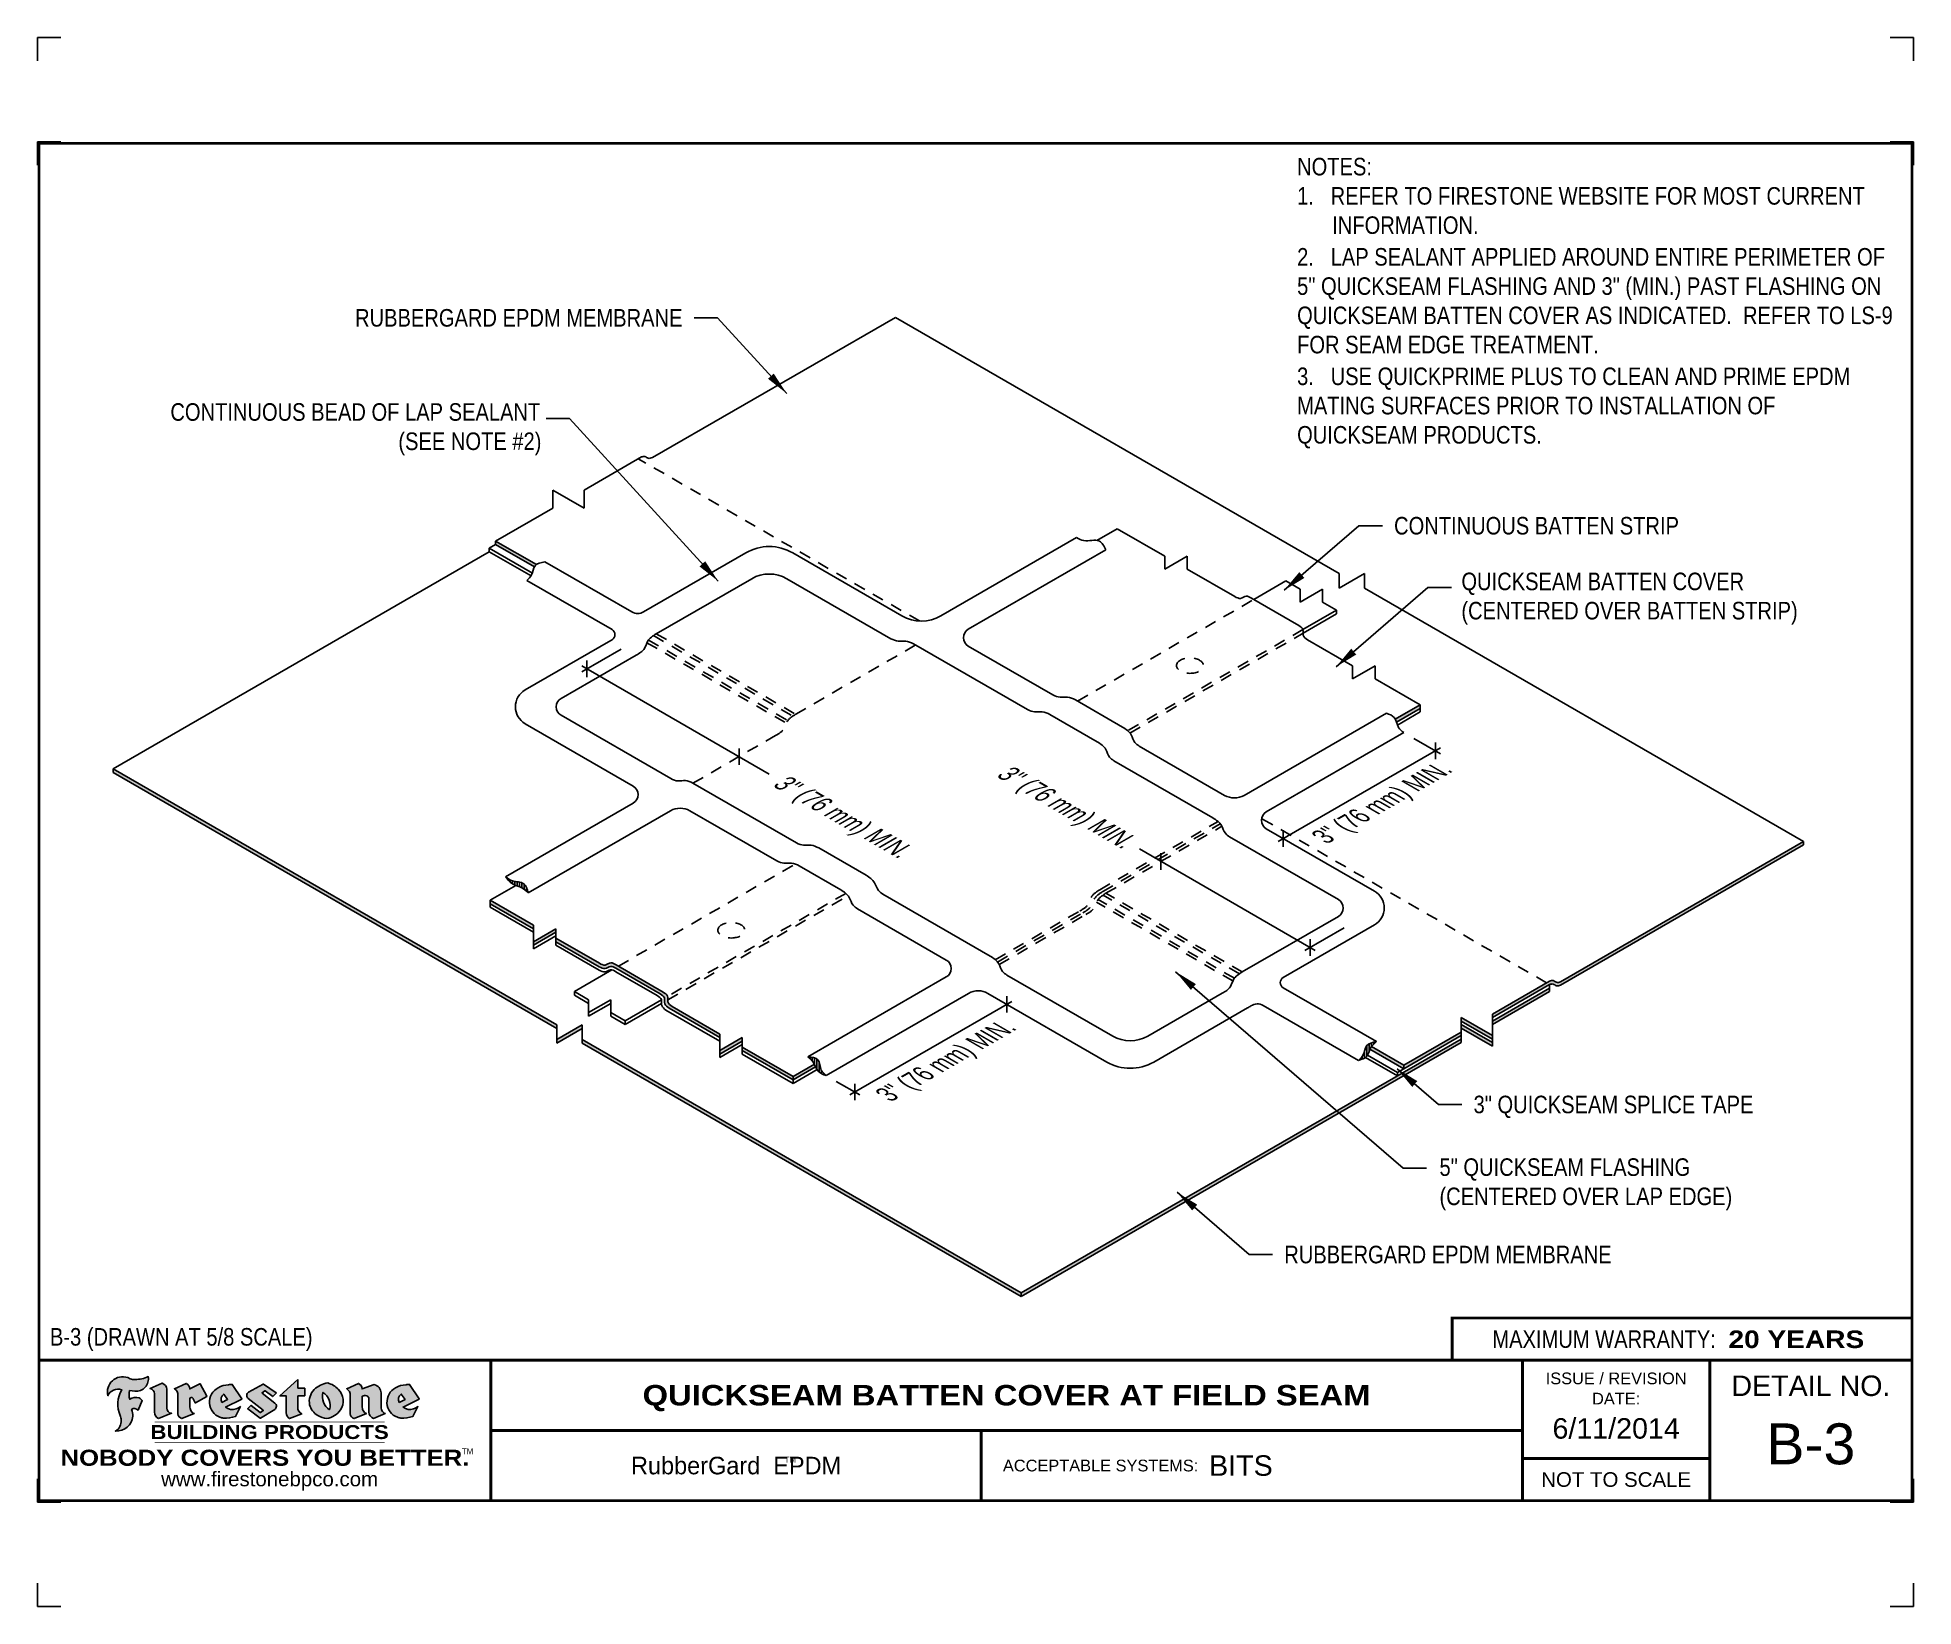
# Model space of a CAD drawing. Header units: inches. Extents: x 277.4 to 297.5, y -188.7 to -171.9.
import ezdxf
from ezdxf.enums import TextEntityAlignment as Align

# ---------------------------------------------------------------- set-up
doc = ezdxf.new("R2010")
doc.units = ezdxf.units.IN
doc.header["$MEASUREMENT"] = 0
doc.linetypes.add('HIDDEN2', pattern=[0.1875, 0.125, -0.0625])
doc.layers.get('0').update_dxf_attribs({"linetype": 'CONTINUOUS'})
doc.layers.get('DEFPOINTS').update_dxf_attribs({"linetype": 'CONTINUOUS'})
for name, color, linetype in [('FSBP-ACCESSORY-FIRESTONE', 7, 'CONTINUOUS'), ('FSBP-ANNO-NOTE', 7, 'CONTINUOUS'), ('FSBP-MEMBRANE', 7, 'CONTINUOUS'), ('FSBP-SEALANTS', 1, 'CONTINUOUS'), ('FSBP-TTLB', 7, 'CONTINUOUS'), ('FSBP-TTLB-BORDER', 7, 'CONTINUOUS'), ('FSBP-TTLB-TEXT', 7, 'CONTINUOUS')]:
    doc.layers.add(name, color=color, linetype=linetype)
doc.styles.add('FSBP_ARIAL', font='arial.ttf')
doc.styles.add('FSBP_ARIAL_BOLD', font='')
doc.styles.add('FSBP_ARIAL_NAR', font='ARIALN.TTF')
doc.styles.add('FSBP_BANKGOTHIC', font='bgothm.ttf')
doc.styles.get('FSBP_ARIAL_BOLD').set_extended_font_data('Arial Black')
doc.dimstyles.new('FSBP-LEADER', dxfattribs={"dimtxt": 0.1875, "dimasz": 0.25, "dimexe": 0.0625, "dimexo": 0.125, "dimgap": 0.125, "dimtad": 0, "dimtih": 1, "dimtoh": 1, "dimdec": 4, "dimzin": 0, "dimdsep": 46, "dimlunit": 4, "dimtxsty": 'FSBP_ARIAL_NAR', "dimcen": 0.09375, "dimclrd": 256, "dimclre": 256, "dimclrt": 256, "dimadec": 0, "dimazin": 0, "dimtfac": 1, "dimtdec": 4, "dimtofl": 0, "dimtmove": 0, "dimatfit": 3, "dimfxl": 1, "dimtolj": 1, "dimtzin": 0, "dimlwd": -1, "dimlwe": -1, "dimarcsym": 0})
pattern_1 = [(90, (134.5424210461586, 73.08466540321325), (-0.025, 3.469446951953614e-18), [])]

msp = doc.modelspace()

# ---------------------------------------------------------------- texts
at = {"layer": 'DEFPOINTS', "style": 'FSBP_ARIAL_NAR'}
msp.add_text('B-3 (DRAWN AT 5/8 SCALE)', height=0.1875, dxfattribs=at).set_placement((277.5798584845293, -185.8090378368974), align=Align.MIDDLE_LEFT)
at = {"layer": 'FSBP-ANNO-NOTE', "style": 'FSBP_ARIAL_NAR'}
msp.add_text('RUBBERGARD EPDM MEMBRANE', height=0.1875, dxfattribs=at).set_placement((284.3335464980342, -174.9229921736309), align=Align.MIDDLE_RIGHT)
for s, p in [('CONTINUOUS BATTEN STRIP', (291.9321098207274, -177.1438600068701)), ('3" QUICKSEAM SPLICE TAPE', (292.7809509414493, -183.3266304095034)), ('RUBBERGARD EPDM MEMBRANE', (290.7595522318238, -184.9297055604282))]:
    msp.add_text(s, height=0.1875, dxfattribs=at).set_placement(p, align=Align.MIDDLE_LEFT)
at = {"layer": 'FSBP-ANNO-NOTE', "style": 'FSBP_ARIAL_NAR', "oblique": 30}
msp.add_text('3" (76 mm) MIN.', height=0.1875, rotation=330.0000000000013, dxfattribs=at).set_placement((285.3342898336506, -179.8396045198051), align=Align.MIDDLE_LEFT)
msp.add_text('3" (76 mm) MIN.', height=0.1875, rotation=330.0000000000013, dxfattribs=at).set_placement((289.0797442768313, -180.520754904462), align=Align.MIDDLE_RIGHT)
at = {"layer": 'FSBP-ANNO-NOTE', "style": 'FSBP_ARIAL_NAR', "oblique": 329.9999999999999}
for p in [(291.8584710787131, -180.0952975689698), (287.201770143275, -182.8501046808778)]:
    msp.add_text('3" (76 mm) MIN.', height=0.1875, rotation=30.00000000000054, dxfattribs=at).set_placement(p, align=Align.MIDDLE)
at = {"layer": 'FSBP-ANNO-NOTE', "char_height": 0.1875, "attachment_point": 1, "style": 'FSBP_ARIAL_NAR'}
for s, width, gutter_width, heights, insert in [('NOTES:\\P\\pi-0.375,l0.375;1.   REFER TO FIRESTONE WEBSITE FOR MOST CURRENT INFORMATION.\\P\\pi0,l0;{\\H0.083333x;\\P\\pi-0.375,l0.375;}2.   LAP SEALANT APPLIED AROUND ENTIRE PERIMETER OF 5" QUICKSEAM FLASHING AND 3" (MIN.) PAST FLASHING ON QUICKSEAM BATTEN COVER AS INDICATED.  REFER TO LS-9 FOR SEAM EDGE TREATMENT.\\P{\\H0.083333x;\\P}3.   USE QUICKPRIME PLUS TO CLEAN AND PRIME EPDM MATING SURFACES PRIOR TO INSTALLATION OF QUICKSEAM PRODUCTS.', 6.36311867670338, 5, [3.643337452160267], (290.8968728507789, -173.2138344389696)), ('\\pi0.30125;CONTINUOUS BEAD OF LAP SEALANT \\P\\pi2.7356;(SEE NOTE #2)', 4.237344107537865, 2.5, [0.5849446624599784], (278.5645294995011, -175.835171318482)), ('QUICKSEAM BATTEN COVER\\P(CENTERED OVER BATTEN STRIP)', 4.534694047143432, 2.5, [0.5849446624599784], (292.6510895974789, -177.645028949064)), ('5" QUICKSEAM FLASHING\\P(CENTERED OVER LAP EDGE)', 4.237344107537865, 2.5, [0.5849446624599784], (292.4170569465805, -183.902060149876))]:
    msp.add_mtext_dynamic_manual_height_columns(s, width=width, gutter_width=gutter_width, heights=heights, dxfattribs=dict(at, insert=insert))

# ---------------------------------------------------------------- blocks, each defined once
blk = doc.blocks.new('TTLB-EPDM_1')
at = {"layer": 'FSBP-TTLB-TEXT'}
h = blk.add_hatch(color=1, dxfattribs=at)
edge = h.paths.add_edge_path()
edge.add_arc((1.037309769669573, -0.1982514792917306), 0.1319107607348553, 264.0410451462098, 370.3106169565175)
edge.add_arc((1.027551646585694, 0.1214293576525799), 0.3273056962876235, 270.05058356628535, 295.23459397187514, ccw=False)
edge.add_arc((1.022801957313345, -0.06680179986895154), 0.1391656561713503, 249.3281275763668, 272.0749124149863, ccw=False)
edge.add_line((0.9736743133014443, -0.1970076156048179), (0.9474927838574558, -0.1852745150568325))
edge.add_arc((0.8939498971398288, -0.3394262635682071), 0.1631857907024099, 70.84590087378872, 194.3325259843273)
edge.add_arc((0.8444260109029493, -0.4259936440910768), 0.1179914261095279, 70.96950098067128, 156.9641407594482, ccw=False)
edge.add_arc((1.153141409296894, -0.4684497516079468), 0.3110405457095052, 150.3231137483159, 203.2084295854517)
edge.add_arc((0.7562495500622943, -0.6412608153899899), 0.1218587156617311, 0.8849157075190988, 24.34668939894999, ccw=False)
edge.add_arc((0.7493781665697374, -0.6475258110744375), 0.1289731377238325, -58.36655102076742, 3.6216782311386737, ccw=False)
edge.add_arc((0.8256699029544474, -0.5792158350996106), 0.1783301886510354, 267.2205474105585, 354.1381621173521)
edge.add_arc((0.7903121048625305, -0.6011409294291745), 0.212787892960859, 0.9996158580669322, 21.00503380861244)
edge.add_arc((1.01880712263941, -0.5666691048185161), 0.05136395668415847, 40.82117713173261, 125.52727787225791, ccw=False)
edge.add_line((1.057676976260041, -0.5330924682126437), (1.102776947655911, -0.4308018311949837))
edge.add_arc((1.040858222524664, -0.4699705673995949), 0.07326744446031509, 32.31675181867256, 66.31481236598174)
edge.add_arc((1.032262518825329, -0.5063316993097662), 0.1102246948011782, 69.8179132332389, 125.254734720681)
edge.add_arc((1.127708877207287, -0.368959353531244), 0.1659710644737306, 164.1569669952081, 196.5811013160487, ccw=False)
edge.add_line((0.9680425188342383, -0.3236487780942383), (1.023615334387159, -0.3294494641845773))
h = blk.add_hatch(color=1, dxfattribs=at)
edge = h.paths.add_edge_path()
edge.add_line((1.275239419159561, -0.6223407783464694), (1.415345367376062, -0.5660418822574371))
edge.add_arc((1.421019305783958, -0.5090099247487757), 0.05731350411836949, 181.9717871001989, 264.31851000495806, ccw=False)
edge.add_line((1.363739737527226, -0.5109819325197265), (1.363412352251203, -0.3102363679013962))
edge.add_arc((1.294263659668751, -0.3103491388303989), 0.06914878453844908, 0.0934405599591014, 72.42834396969012)
edge.add_line((1.315139561173908, -0.2444268274366692), (1.186839444240604, -0.3024209471341379))
edge.add_arc((1.175246268095289, -0.3585110609420917), 0.05727567197445628, -0.017399788185912257, 78.322067691347, ccw=False)
edge.add_line((1.232521937428658, -0.3585284546236807), (1.232574268422297, -0.555126496687123))
edge.add_arc((1.305699496415486, -0.5558575689677219), 0.07312888236350451, 179.4272023230205, 245.3845503102953)
h = blk.add_hatch(color=1, dxfattribs=at)
edge = h.paths.add_edge_path()
edge.add_line((1.792026821926584, -0.3839679064720229), (1.722158956877934, -0.2518542302253621))
edge.add_arc((1.720119655279638, -0.2529327078887852), 0.002306916790721817, 27.87197133405656, 117.3766794470751)
edge.add_line((1.719058846382097, -0.250884159729182), (1.610638460368705, -0.3070279753467702))
edge.add_arc((1.547088841662962, -0.3061026658494403), 0.06355635479880145, 359.165808011073, 425.8793658831422)
edge.add_line((1.573061729235633, -0.2480956029480268), (1.446879247402876, -0.3051325108639702))
edge.add_arc((1.407812067100189, -0.370357133046621), 0.07602957263902092, -3.441403975725109, 59.07992244284969, ccw=False)
edge.add_line((1.483704536400296, -0.3749210150788969), (1.483704536400296, -0.5723838140635706))
edge.add_arc((1.54053746518044, -0.568254406115083), 0.05698275005415228, 184.1557352478595, 255.3066498366543)
edge.add_line((1.526084036778343, -0.6233736605654059), (1.657291340682093, -0.570650514527486))
edge.add_arc((1.688298576827198, -0.5021390388423987), 0.0752015358480571, 207.5160880841914, 245.649226723163, ccw=False)
edge.add_arc((1.721050197024907, -0.4914488168456328), 0.1093332836229113, 179.4823365255141, 204.5537900001094, ccw=False)
edge.add_line((1.611721375809452, -0.4904610114968335), (1.611721375809452, -0.4126404716788983))
edge.add_arc((1.628589765097195, -0.414159299036043), 0.01693662875851176, 28.356188110622725, 174.8549701683585, ccw=False)
edge.add_arc((1.627340435522395, -0.4197189881350504), 0.02111886817708033, 22.216893572439517, 40.10213956426492, ccw=False)
edge.add_line((1.646891420738257, -0.4117336534413738), (1.666638796144639, -0.4549750258192233))
edge.add_arc((1.668737246926742, -0.4540167099035481), 0.002306916790685496, 204.545128184284, 299.6323508190091)
edge.add_line((1.669877862091766, -0.4560219186518992), (1.791128135493295, -0.3870515928837648))
edge.add_line((1.791128135493295, -0.3870515928837648), (1.792026821926584, -0.3839679064720229))
h = blk.add_hatch(color=1, dxfattribs=at)
h.paths.add_polyline_path([(2.063388732080512, -0.2583237030618903, 0.02524281661523788), (2.025024361750752, -0.2610532129309178, 0.1213611957758757), (1.901773912052249, -0.3008158885520373, 0.6151668103976068), (1.93274136141747, -0.6099060679591872, 0.05306812109568645), (1.967936229862175, -0.617865745600497, 0.1150932231766138), (2.099126721549737, -0.5994933789882708), (2.151195569562105, -0.4944891916583316, -0.08755405562188731), (2.104230609512001, -0.5187113292177372, -0.265591761123442), (1.992692314386659, -0.5010701623316862), (2.165347897647223, -0.4141184325909109, 0.4518949533370738), (2.166222728871162, -0.4107679608846269)])
h.paths.add_polyline_path([(2.014217313945437, -0.4188965037300676), (1.951113654018855, -0.4515330109460507, -0.3720533890450154), (1.973177450672722, -0.3607130665457561)], flags=16)
h = blk.add_hatch(color=1, dxfattribs=at)
edge = h.paths.add_edge_path()
edge.add_arc((2.260407392426802, -0.3775796671688782), 0.04152450223225729, 123.20805433950699, 232.2027298779723, ccw=False)
edge.add_line((2.237665217914071, -0.3428366421988329), (2.393535971665983, -0.2540943745380986))
edge.add_arc((2.394677353533142, -0.2560991469722482), 0.002306916790741334, 55.64644466176611, 119.65426054492559, ccw=False)
edge.add_line((2.395979141996861, -0.2541946229174954), (2.531809646140459, -0.3470380726374032))
edge.add_arc((2.530468902927946, -0.3489153772789875), 0.002306916790700397, -42.731101238422525, 54.4661353739603, ccw=False)
edge.add_line((2.532163440279987, -0.3504807552658491), (2.498457913851155, -0.3869673252714421))
edge.add_arc((2.496763376499139, -0.3854019472845934), 0.002306916790672934, 233.7527076894875, 317.26889876138785, ccw=False)
edge.add_line((2.495399362263356, -0.38726241234572), (2.413849913492982, -0.3274738082119626))
edge.add_arc((2.412485899257181, -0.3293342732731342), 0.002306916790720064, 53.75270768979358, 124.4135619297835)
edge.add_line((2.41118211687575, -0.3274311136421062), (2.382933981293377, -0.346782838468144))
edge.add_arc((2.38423776367478, -0.3486859980991606), 0.002306916790694898, 124.4135619293799, 231.8459020253626)
edge.add_line((2.382812599816248, -0.3505000469010184), (2.519899969301207, -0.4581994452042721))
edge.add_arc((2.494247019847682, -0.4908523236374461), 0.04152450223225742, -55.21225898295222, 51.84590202520428, ccw=False)
edge.add_line((2.517938320565804, -0.5249552055672808), (2.364434947484597, -0.6179520922513717))
edge.add_arc((2.36323960192349, -0.6159790200102006), 0.002306916790726996, 233.2955624372927, 301.20872157023314, ccw=False)
edge.add_line((2.361860787187538, -0.6178285429225383), (2.231266621301074, -0.5204709167214361))
edge.add_arc((2.232647938930649, -0.5186232623475259), 0.002306916790697672, 135.5134179846393, 233.21798691998708, ccw=False)
edge.add_line((2.231002150870836, -0.5170067083764565), (2.262839375599356, -0.4845937328397696))
edge.add_arc((2.264485163659225, -0.4862102868108537), 0.002306916790748497, 53.0352839999411, 135.513417985369, ccw=False)
edge.add_line((2.265872365996302, -0.4843670465239001), (2.361834678328762, -0.5565872257804898))
edge.add_arc((2.363221880665761, -0.5547439854936304), 0.002306916790627066, 233.0352840000685, 302.2362632414394)
edge.add_line((2.36445241715569, -0.5566953042850713), (2.39428499383348, -0.5378823484768844))
edge.add_arc((2.393054457343549, -0.5359310296853765), 0.002306916790685166, 302.2362632406177, 412.2027298768422)
edge.add_line((2.394468296066179, -0.5341081404551886), (2.234958295420142, -0.4103916733127022))
h = blk.add_hatch(color=1, dxfattribs=at)
edge = h.paths.add_edge_path()
edge.add_line((2.763460561272041, -0.2072496393923444), (2.763460561272041, -0.2969520779963801))
edge.add_arc((2.765767478062699, -0.2969520779963943), 0.00230691679065842, 179.9999999996471, 269.9999999996471)
edge.add_line((2.765767478062685, -0.2992589947870528), (2.835417693520355, -0.2992589947870528))
edge.add_arc((2.835417693520355, -0.3015659115777538), 0.002306916790701052, 0, 90, ccw=False)
edge.add_line((2.837724610311056, -0.3015659115777538), (2.837724610311056, -0.3790761307453892))
edge.add_arc((2.83541769352037, -0.3790761307453749), 0.002306916790686842, 269.99999999964706, 359.99999999964706, ccw=False)
edge.add_line((2.835417693520355, -0.3813830475360618), (2.765767478062685, -0.3813830475360618))
edge.add_arc((2.765767478062699, -0.3836899643267202), 0.00230691679065842, 90.00000000035294, 180.0000000003529)
edge.add_line((2.763460561272041, -0.3836899643267344), (2.763460561272041, -0.5033995910642801))
edge.add_arc((2.836735953378943, -0.5071368822038516), 0.07337063740681413, 177.0802527808789, 245.3249543133826)
edge.add_line((2.806105814540615, -0.5738080530967267), (2.674529557384915, -0.6226036013049594))
edge.add_arc((2.708610405062069, -0.564298408791804), 0.06753517344606039, 177.0345319916277, 239.6926428024901, ccw=False)
edge.add_line((2.641165668230087, -0.560804539009709), (2.641165668230087, -0.3836899643267344))
edge.add_arc((2.638858751439429, -0.3836899643267202), 0.00230691679065842, 359.9999999996471, 449.999999999647)
edge.add_line((2.638858751439443, -0.3813830475360618), (2.572857950769389, -0.3813830475360618))
edge.add_line((2.572857950769389, -0.3813830475360618), (2.763460561272041, -0.2072496393923444))
h = blk.add_hatch(color=1, dxfattribs=at)
edge = h.paths.add_edge_path(flags=16)
edge.add_arc((2.940363509127394, -0.4847985213681437), 0.1684614578629418, 344.5558804047865, 417.0140046669545)
edge.add_arc((3.194458079644619, -0.3883534532477785), 0.1684614578629414, 164.5558804047864, 237.0140046669546)
edge = h.paths.add_edge_path()
edge.add_arc((3.069375116502199, -0.4399344555144872), 0.1828726885096673, 136.0914512150047, 191.213418978326)
edge.add_arc((3.064939550433406, -0.4318234379590333), 0.1803148804748503, 194.0167254156723, 240.6663730831859)
edge.add_arc((3.098047041778981, -0.3845058757092554), 0.2378525180183701, 239.2975390661776, 264.2889872773176)
edge.add_arc((3.04884478212623, -0.4190232383793012), 0.203760689247156, 277.1986764832036, 326.503572961274)
edge.add_arc((3.077739326803546, -0.4341046616465112), 0.171374865791709, 325.3768876809902, 406.3828327799087)
edge.add_arc((3.011839488065919, -0.4896144380417797), 0.2571945645850002, 44.28462553519766, 73.82901434867304)
edge.add_arc((3.117152499586992, -0.4983433120546693), 0.2579560664039132, 97.50292863483666, 134.1039137579027)
h = blk.add_hatch(color=1, dxfattribs=at)
edge = h.paths.add_edge_path()
edge.add_line((3.322690228557462, -0.5721896537377091), (3.322690228557462, -0.3749210150788969))
edge.add_arc((3.246797759257384, -0.3703571330465745), 0.076029572638996, 356.5585960242387, 419.0799224428129)
edge.add_line((3.285864939560099, -0.3051325108639702), (3.412047421392799, -0.2480956029480268))
edge.add_arc((3.386074533820159, -0.3061026658494941), 0.06355635479883807, 0.3962622833877276, 65.87936588318718, ccw=False)
edge.add_line((3.449629368605429, -0.3056631084210863), (3.580526418688805, -0.2593848434574539))
edge.add_arc((3.555744121700958, -0.3530904070730321), 0.09692726601172152, 2.366977007666776, 75.18615851992018, ccw=False)
edge.add_line((3.652588689330287, -0.3490873311063041), (3.652588689330287, -0.4883770011386872))
edge.add_arc((3.761877549389556, -0.4914934052703811), 0.1093332836229047, 178.3666365323574, 204.5537900000422)
edge.add_arc((3.729125929191727, -0.5021836272670953), 0.07520153584796169, 207.5160880841711, 245.2240541443093)
edge.add_line((3.697611150971852, -0.5704631245385627), (3.572585913552643, -0.6207021253773775))
edge.add_arc((3.59534718600759, -0.5526356419907701), 0.07177131519198746, 180.3328587115751, 251.51018566665869, ccw=False)
edge.add_line((3.523577081955409, -0.5530525936986663), (3.523577081955409, -0.4153032515383615))
edge.add_arc((3.486319529276879, -0.4148773504126441), 0.0372599868942854, 359.3450650296066, 449.0500281941028)
edge.add_arc((3.482769874121713, -0.4419622099033496), 0.06447454900600783, 86.29402372314017, 119.8211331593848)
edge.add_line((3.450707067966732, -0.3860252459975726), (3.450707067966732, -0.4904610114968335))
edge.add_arc((3.560035889182251, -0.491448816845647), 0.1093332836229751, 179.4823365255069, 204.5537900001023)
edge.add_arc((3.527284268984408, -0.5021390388424952), 0.07520153584796385, 207.5160880841699, 245.6492267231416)
edge.add_line((3.496277032839316, -0.570650514527486), (3.365069728935509, -0.6233736605654059))
edge.add_arc((3.37950248606194, -0.5682868177318081), 0.05694615642555727, 183.9298782390169, 255.318496325343, ccw=False)
h = blk.add_hatch(color=1, dxfattribs=at)
h.paths.add_polyline_path([(3.957695472291277, -0.2583237030618903, 0.02524281661523822), (3.919331101961575, -0.2610532129309178, 0.1085638477195505), (3.807890832595604, -0.2939221658134414, 0.6425897848490651), (3.827048101628293, -0.6099060679591872, 0.05306812109569052), (3.862242970072884, -0.617865745600497, 0.1150932231766133), (3.993433461760503, -0.5994933789882708), (4.045502309772871, -0.4944891916583316, -0.08755405562189084), (3.998537349722767, -0.5187113292177372, -0.2655917611234366), (3.886999054597368, -0.5010701623316862), (4.059654637857989, -0.4141184325909109, 0.4518949533370731), (4.060529469081928, -0.4107679608846269)])
h.paths.add_polyline_path([(3.90852405415626, -0.4188965037300676), (3.845420394229677, -0.4515330109460507, -0.3720533890450147), (3.867484190883488, -0.3607130665457561)], flags=16)
at = {"layer": 'DEFPOINTS', "linetype": 'Continuous', "ltscale": 1.75}
for points in [[(-0.015625, 13.88083333333333), (-0.015625, 14.13083333333333), (0.234375, 14.13083333333333)], [(20.01562500000003, 13.88083333333333), (20.01562500000003, 14.13083333333333), (19.76562500000003, 14.13083333333333)], [(-0.015625, -2.380833333333342), (-0.015625, -2.630833333333342), (0.234375, -2.630833333333342)], [(20.01562500000003, -2.380833333333342), (20.01562500000003, -2.630833333333342), (19.76562500000003, -2.630833333333342)]]:
    blk.add_lwpolyline(points, dxfattribs=at)
at = {"layer": 'DEFPOINTS', "color": 1}
for points in [[(0.234375, 13.015625), (-0.015625, 13.015625), (-0.015625, 12.765625)], [(20.015625, 12.765625), (20.015625, 13.015625), (19.765625, 13.015625)], [(0.234375, -1.515625), (-0.015625, -1.515625), (-0.015625, -1.265625)], [(20.015625, -1.265625), (20.015625, -1.515625), (19.765625, -1.515625)]]:
    blk.add_lwpolyline(points, dxfattribs=at)
at = {"layer": 'FSBP-TTLB', "const_width": 0.03125}
blk.add_lwpolyline([(15.09028770518938, 0), (20, 0), (20, 0.4512598240669945), (15.09028770518938, 0.4512598240669945)], close=True, dxfattribs=at)
for points in [[(0, 0), (0, -1.5), (20, -1.5), (20, 0), (0, 0)], [(4.825208527206769, 0), (4.825208527206769, -0.75)], [(15.84028770518938, 0), (15.84028770518938, -1.5)], [(17.84110496735593, 0), (17.84110496735593, -1.5)], [(20, 0), (20, -1.5)], [(4.825208527206769, -0.75), (15.84028770518938, -0.75)], [(4.825208527206769, -0.75), (4.825208527206769, -1.5)], [(15.84028770518938, -1.048740175933006), (17.84110496735593, -1.048740175933006)]]:
    blk.add_lwpolyline(points, dxfattribs=at)
at = {"layer": 'FSBP-TTLB-BORDER', "const_width": 0.03125}
blk.add_lwpolyline([(20, 0), (20, 13), (0, 13), (0, 0)], dxfattribs=at)
at = {"layer": 'FSBP-TTLB-TEXT', "color": 1}
blk.add_line((0.7358432058323388, -0.379822754145593), (0.7358432058323388, -0.379822754145593), dxfattribs=at)
for points in [[(1.023615323725323, -0.3294494630716969, 0.5000510906601082), (1.167090420776901, -0.1746414942047778, -0.1103304102359608), (1.027840608309816, -0.2058762110801382, -0.09957876667165425), (0.9736743133014443, -0.1970076156048179), (0.9474927838574558, -0.1852745150568325, 0.5978159689075124), (0.7358432058323388, -0.379822754145593, -0.3938834584182213), (0.8828996422548698, -0.3144510229727047, 0.2349406564350952), (0.86727108227484, -0.5910237178633082, -0.1027304183841549), (0.8780937320133262, -0.6393788197974146, -0.2772692352614086), (0.8170223912655956, -0.7573362346216896, 0.3985429150902959), (1.003067614090241, -0.5974286950643517, 0.0875124847930418), (0.9889600163401155, -0.5248671157293501, -0.3874031597924062), (1.057676976260041, -0.5330924682126437), (1.102776947655911, -0.4308018311949837, 0.1494423498871741), (1.07029056398062, -0.4028746979725923, 0.2467195073738216), (0.9686394281704906, -0.4163228904100862, -0.1424285161541127), (0.9680425188342383, -0.3236487780942383), (1.023615334387159, -0.3294494641845773)], [(2.166222728871162, -0.4107679608846269), (2.063388732080512, -0.2583237030618903, 0.02524281661523788), (2.025024361750752, -0.2610532129309178, 0.1085638477195265), (1.913584092384895, -0.2939221658134414, 0.6425897848491228), (1.93274136141747, -0.6099060679591872, 0.05306812109568648), (1.967936229862175, -0.617865745600497, 0.1150932231766137), (2.099126721549737, -0.5994933789882708), (2.151195569562105, -0.4944891916583316, -0.0875540556218873), (2.104230609512001, -0.5187113292177372, -0.2655917611234418), (1.992692314386659, -0.5010701623316862), (2.165347897647223, -0.4141184325909109)], [(2.763460561272041, -0.2072496393923444), (2.763460561272041, -0.2969520779963801, 0.4142135623730958), (2.765767478062685, -0.2992589947870528), (2.835417693520355, -0.2992589947870528, -0.414213562373095), (2.837724610311056, -0.3015659115777538), (2.837724610311056, -0.3790761307453892, -0.4142135623730938), (2.835417693520355, -0.3813830475360618), (2.765767478062685, -0.3813830475360618, 0.4142135623730958), (2.763460561272041, -0.3836899643267344), (2.763460561272041, -0.5033995910642801, 0.3068985753588853), (2.806105814540615, -0.5738080530967267), (2.674529557384915, -0.6226036013049594, -0.2804194150632976), (2.641165668230087, -0.560804539009709), (2.641165668230087, -0.3836899643267344, 0.414213562373095), (2.638858751439443, -0.3813830475360618), (2.572857950769389, -0.3813830475360618), (2.763460561272041, -0.2072496393923444)], [(4.060529469081928, -0.4107679608846269), (3.957695472291277, -0.2583237030618903, 0.02524281661523788), (3.919331101961575, -0.2610532129309178, 0.1085638477195265), (3.807890832595604, -0.2939221658134414, 0.6425897848491228), (3.827048101628293, -0.6099060679591872, 0.05306812109568648), (3.862242970072884, -0.617865745600497, 0.1150932231766137), (3.993433461760503, -0.5994933789882708), (4.045502309772871, -0.4944891916583316, -0.0875540556218873), (3.998537349722767, -0.5187113292177372, -0.2655917611234418), (3.886999054597368, -0.5010701623316862), (4.059654637857989, -0.4141184325909109)], [(4.059654637857989, -0.4141184325909109, 0.4518949533370731), (4.060529469081928, -0.4107679608846269, 0.4518949533370731)]]:
    blk.add_lwpolyline(points, format="xyb", dxfattribs=at)
for points in [[(1.275239419159561, -0.6223407783464694), (1.415345367376062, -0.5660418822574371, -0.3756100036733062), (1.363739737527226, -0.5109819325197265), (1.363412352251203, -0.3102363679013962, 0.3265360292958048), (1.315139561173908, -0.2444268274366692), (1.186839444240604, -0.3024209471341379, -0.3557863980845349), (1.232521937428658, -0.3585284546236807), (1.232574268422297, -0.555126496687123, 0.2960110723418457)], [(1.792026821926584, -0.3839679064720229), (1.722158956877934, -0.2518542302253621, 0.4116839150163434), (1.719058846382097, -0.250884159729182), (1.610638460368705, -0.3070279753467702, 0.2996033003794034), (1.573061729235633, -0.2480956029480268), (1.446879247402876, -0.3051325108639702, -0.2797757560995365), (1.483704536400296, -0.3749210150788969), (1.483704536400296, -0.5723838140635706, 0.320828638474519), (1.526084036778343, -0.6233736605654059), (1.657291340682093, -0.570650514527486, -0.1679398621276611), (1.621603752698661, -0.5368819723450571, -0.1098333365370753), (1.611721375809452, -0.4904610114968335), (1.611721375809452, -0.4126404716788983, -0.743334502655012), (1.64349420176768, -0.4061152228778298, -0.07819791644735608), (1.646891420738257, -0.4117336534413738), (1.666638796144639, -0.4549750258192233, 0.4404648714563479), (1.669877862091766, -0.4560219186518992), (1.791128135493295, -0.3870515928837648)], [(1.951113654018855, -0.4515330109460507), (2.014217313945437, -0.4188965037300676), (1.973177450672722, -0.3607130665457561, 0.3720533890450154)], [(2.234958295420142, -0.4103916733127022, -0.5150044486718882), (2.237665217914071, -0.3428366421988329), (2.393535971665983, -0.2540943745380986, -0.2867822934100265), (2.395979141996861, -0.2541946229174954), (2.531809646140459, -0.3470380726374032, -0.4515027974650387), (2.532163440279987, -0.3504807552658491), (2.498457913851155, -0.3869673252714421, -0.3814439164929681), (2.495399362263356, -0.38726241234572), (2.413849913492982, -0.3274738082119626, 0.3184718635035665), (2.41118211687575, -0.3274311136421062), (2.382933981293377, -0.346782838468144, 0.5064094529656681), (2.382812599816248, -0.3505000469010184), (2.519899969301207, -0.4581994452042721, -0.5043597839115849), (2.517938320565804, -0.5249552055672808), (2.364434947484597, -0.6179520922513717, -0.3053163970316367), (2.361860787187538, -0.6178285429225383), (2.231266621301074, -0.5204709167214361, -0.4541703869768119), (2.231002150870836, -0.5170067083764565), (2.262839375599356, -0.4845937328397696, -0.3762644290664977), (2.265872365996302, -0.4843670465239001), (2.361834678328762, -0.5565872257804898, 0.3114700032088108), (2.36445241715569, -0.5566953042850713), (2.39428499383348, -0.5378823484768844, 0.520381097387146), (2.394468296066179, -0.5341081404551886)], [(2.937624918725987, -0.3131105398334029, 0.2452625673097023), (2.889993533867141, -0.4754966266250307, 0.2064059665179019), (2.976604338974084, -0.5890186876871866, 0.1094800500670344), (3.074378098474654, -0.6211778035979165, 0.2185147641853038), (3.218764944843201, -0.5314757029352819, 0.3689489483072479), (3.195959963110113, -0.3100352223135445, 0.1296305888694145), (3.0834694040758, -0.242595816912754, 0.1610736375384317)], [(3.10274193015772, -0.5296595419651595, 0.3271311138286319), (3.032079658614293, -0.3434924326507627, 0.3271311138286322)], [(3.322690228557462, -0.5721896537377091), (3.322690228557462, -0.3749210150788969, 0.2797757560995341), (3.285864939560099, -0.3051325108639702), (3.412047421392799, -0.2480956029480268, -0.2937618496109166), (3.449629368605429, -0.3056631084210863), (3.580526418688805, -0.2593848434574539, -0.3288760160581939), (3.652588689330287, -0.3490873311063041), (3.652588689330287, -0.4883770011386872, 0.114762897203527), (3.662431105063263, -0.536926560769686, 0.166032965990522), (3.697611150971852, -0.5704631245385627), (3.572585913552643, -0.6207021253773775, -0.3209557512194564), (3.523577081955409, -0.5530525936986663), (3.523577081955409, -0.4153032515383615, 0.4127061514896111), (3.48693727661589, -0.3776224848030694, 0.1473421876160361), (3.450707067966732, -0.3860252459975726), (3.450707067966732, -0.4904610114968335, 0.1098333365370753), (3.460589444855941, -0.5368819723450855, 0.1679398621276611), (3.496277032839316, -0.570650514527486), (3.365069728935509, -0.6233736605654059, -0.3219729545308964), (3.322690228557462, -0.5721896537377091, 29.1476284739)], [(3.845420394229677, -0.4515330109460507), (3.90852405415626, -0.4188965037300676), (3.867484190883488, -0.3607130665457561, 0.3720533890450154)]]:
    blk.add_lwpolyline(points, format="xyb", close=True, dxfattribs=at)
at = {"layer": 'FSBP-TTLB-TEXT'}
for points, const_width in [([(1.233926579809207, -0.6584455781731435), (3.691229482685259, -0.6584455781731577)], 0.0078125), ([(10.06152282927678, -0.75), (10.06152282927678, -1.5)], 0.03125), ([(1.233926579809207, -0.8761560960495984), (3.691229482685259, -0.8761560960495842)], 0.0078125)]:
    blk.add_lwpolyline(points, dxfattribs=dict(at, const_width=const_width))
at = {"layer": 'FSBP-TTLB-TEXT', "color": 1}
for centre, start, end in [((1.789987520328282, -0.3850463841354355), 299.6323508193319, 27.87197133380463), ((2.164310260790558, -0.412058050385383), 296.7304547840455, 34.00233684987403)]:
    blk.add_arc(centre, 0.00230691679068068, start, end, dxfattribs=at)
at = {"layer": 'FSBP-TTLB-TEXT', "style": 'FSBP_ARIAL_NAR'}
blk.add_text('MAXIMUM WARRANTY:', height=0.1875, dxfattribs=at).set_placement((17.90516569312837, 0.2256299120335257), align=Align.MIDDLE_RIGHT)
at = {"layer": 'FSBP-TTLB-TEXT'}
for s, height, style, p in [('ISSUE / REVISION', 0.125, 'FSBP_ARIAL', (16.84069633627263, -0.1938496373466023)), ('DETAIL NO.', 0.21875, 'FSBP_ARIAL', (18.92055248367797, -0.2724398367368792)), ('DATE:', 0.125, 'FSBP_ARIAL', (16.84069633627263, -0.409973105348854)), ('www.firestonebpco.com', 0.15625, 'FSBP_ARIAL', (2.462578031247233, -1.268657306740124)), ('RubberGard  EPDM', 0.1875, 'FSBP_BANKGOTHIC', (7.443365678241776, -1.125)), ('TM', 0.0625, 'FSBP_BANKGOTHIC', (8.023397742165457, -1.062518816683806)), ('NOT TO SCALE', 0.15625, 'FSBP_ARIAL', (16.84069633627263, -1.274370087966503))]:
    blk.add_text(s, height=height, dxfattribs=dict(at, style=style)).set_placement(p, align=Align.MIDDLE_CENTER)
at = {"layer": 'FSBP-TTLB-TEXT', "lineweight": 18, "style": 'FSBP_ARIAL_BOLD'}
blk.add_text('BUILDING PRODUCTS', height=0.1484375, dxfattribs=at).set_placement((2.462578031247233, -0.7673008371113639), align=Align.MIDDLE_CENTER)
at = {"layer": 'FSBP-TTLB-TEXT', "color": 1}
for s, height, style, p in [('NOBODY COVERS YOU BETTER.', 0.171875, 'FSBP_ARIAL_BOLD', (2.412604263603384, -1.041650450587369)), ('TM', 0.0625, 'FSBP_BANKGOTHIC', (4.576671173373001, -0.9725745042934193))]:
    blk.add_text(s, height=height, dxfattribs=dict(at, style=style)).set_placement(p, align=Align.MIDDLE_CENTER)
at = {"layer": 'FSBP-TTLB-TEXT', "style": 'FSBP_ARIAL'}
blk.add_text('ACCEPTABLE SYSTEMS:', height=0.125, dxfattribs=at).set_placement((10.29281281591562, -1.125), align=Align.MIDDLE_LEFT)
at = {"layer": 'FSBP-TTLB-TEXT'}
for tag, height, style, p in [('MAXIMUM_WARRANTY', 0.1875, 'FSBP_ARIAL_BOLD', (18.03987100774941, 0.2240244307510579)), ('ACCPT_SYSTEMS', 0.21875, 'FSBP_ARIAL', (12.49438170418193, -1.125))]:
    blk.add_attdef(tag, text='', height=height, dxfattribs=dict(at, style=style)).set_placement(p, align=Align.MIDDLE_LEFT)
for tag, height, style, p in [('DETAIL_DESCP_LINE_1', 0.21875, 'FSBP_ARIAL_BOLD', (10.33118450231211, -0.3736318192489421)), ('ISSUE_REV_DATE', 0.21875, 'FSBP_ARIAL', (16.84069633627263, -0.7282559425942452)), ('DETAIL_NUMBER', 0.4375, 'FSBP_ARIAL', (18.91941590748775, -0.8931630692489421))]:
    blk.add_attdef(tag, text='', height=height, dxfattribs=dict(at, style=style)).set_placement(p, align=Align.MIDDLE_CENTER)

# ---------------------------------------------------------------- hatches: boundary and pattern name
at = {"layer": 'FSBP-MEMBRANE'}
h = msp.add_hatch(color=256, dxfattribs=at)
edge = h.paths.add_edge_path()
edge.add_line((282.3386251699789, -177.3079916214365), (282.3386251699789, -177.3454916214371))
edge.add_line((282.3386251699789, -177.3454916214371), (282.7526453360551, -177.5845262757711))
edge.add_spline(control_points=[(282.7526453360551, -177.5845262757711), (282.7547893825515, -177.5803881082755), (282.7606683385544, -177.5708686917657), (282.7686318122929, -177.5632661161456), (282.7739320277897, -177.5593161529738)], knot_values=[0.09305818166656854, 0.09305818166656854, 0.09305818166656854, 0.09305818166656854, 0.1078660927227675, 0.1292804234083405, 0.1292804234083405, 0.1292804234083405, 0.1292804234083405], degree=3, periodic=0)
edge.add_line((282.7739320277897, -177.5593161529738), (282.3386251699789, -177.3079916214365))
h = msp.add_hatch(color=256, dxfattribs=at)
edge = h.paths.add_edge_path()
edge.add_line((292.2106001590197, -179.0954283553491), (292.2106001590197, -179.0579283553489))
edge.add_line((292.2106001590197, -179.0579283553489), (291.9449854502066, -179.2112810789829))
edge.add_spline(control_points=[(291.9449854502066, -179.2112810789829), (291.9496912184102, -179.2208034594528), (291.9534384673494, -179.2312063454252), (291.9570266901027, -179.2418290658875)], knot_values=[0.1647483689933824, 0.1647483689933824, 0.1647483689933824, 0.1647483689933824, 0.2039123786530709, 0.2039123786530709, 0.2039123786530709, 0.2039123786530709], degree=3, periodic=0)
edge.add_line((291.9570266901028, -179.2418290658876), (292.2106001590197, -179.095428355349))
msp.add_hatch(color=256, dxfattribs=at).paths.add_polyline_path([(278.2533434398612, -179.7416301280361), (278.2533434398612, -179.7791301280359), (282.9919738518308, -182.5149796719767), (282.9919738518308, -182.4774796719768)])
h = msp.add_hatch(color=256, dxfattribs=at)
h.paths.add_polyline_path([(292.648098235237, -182.6661063260174), (292.648098235237, -182.6286063260171), (287.9509155651219, -185.3405260050412), (287.9509155651218, -185.378026005041)])
edge = h.paths.add_edge_path()
edge.add_line((296.3054829631394, -180.5545142688329), (296.3054829631394, -180.5170142688329))
edge.add_line((296.3054829631394, -180.5170142688328), (293.7106016935041, -182.0151696683719))
edge.add_spline(control_points=[(293.7106016935044, -182.0151696683718), (293.6948953680189, -182.0207800132061), (293.6656825345216, -182.0312149217185), (293.6323505149326, -181.995076836626), (293.6056104070192, -182.0040137431707), (293.5923366926646, -182.0084499984421)], knot_values=[0, 0, 0, 0, 0.05493264237406309, 0.1021714554888801, 0.1487343684921068, 0.1487343684921068, 0.1487343684921068, 0.1487343684921068], degree=3, periodic=0)
edge.add_line((293.5923366926644, -182.0084499984424), (292.9818393551752, -182.3609208005812))
edge.add_line((292.9818393551752, -182.3609208005811), (292.9818393551752, -182.3984208005813))
edge.add_line((292.9818393551752, -182.3984208005813), (293.5923366926646, -182.045949998442))
edge.add_spline(control_points=[(293.5923366926646, -182.0459499984421), (293.6056104070193, -182.0415137431708), (293.6323505149326, -182.032576836626), (293.6656825345215, -182.0687149217184), (293.6948953680189, -182.0582800132061), (293.7106016935044, -182.0526696683718)], knot_values=[0, 0, 0, 0, 0.04656291300322672, 0.09380172611804369, 0.148734368492115, 0.148734368492115, 0.148734368492115, 0.148734368492115], degree=3, periodic=0)
edge.add_line((293.7106016935041, -182.0526696683719), (296.3054829631393, -180.5545142688329))
h.paths.add_polyline_path([(292.648098235237, -182.5911063260173), (292.6480982352369, -182.5536063260171), (292.0361972952394, -182.9068874984421), (292.0361972952394, -182.9443874984421)])
h.paths.add_polyline_path([(292.6480982352369, -182.3984208005812), (292.6480982352369, -182.4359208005814), (292.9818393551752, -182.6286063260173), (292.9818393551752, -182.5911063260172)])
h.paths.add_polyline_path([(292.6480982352369, -182.4734208005813), (292.6480982352369, -182.5109208005813), (292.9818393551752, -182.7036063260173), (292.9818393551752, -182.6661063260172)])
h.paths.add_polyline_path([(293.5923366926647, -182.1209499984423), (293.5923366926646, -182.0834499984421), (292.9818393551752, -182.4359208005813), (292.9818393551752, -182.4734208005816)])
h = msp.add_hatch(color=256, dxfattribs=at)
h.paths.add_polyline_path([(282.2801732777965, -181.1449023262151), (282.2801732777965, -181.1824023262153), (282.7423072909427, -181.4492155231068), (282.7423072909426, -181.4117155231067)])
h.paths.add_polyline_path([(282.982437909884, -181.4867155231067), (282.982437909884, -181.4492155231068), (282.7423072909427, -181.5878550005933), (282.7423072909427, -181.6253550005934)])
edge = h.paths.add_edge_path()
edge.add_line((282.982437909884, -181.5503550005932), (282.982437909884, -181.5878550005934))
edge.add_line((282.982437909884, -181.5878550005934), (283.4445719229795, -181.8546681974557))
edge.add_spline(control_points=[(283.4445719229837, -181.8546681974578), (283.4657988204937, -181.8658614239305), (283.5071458475504, -181.8876642633517), (283.5654664160084, -181.836875988851), (283.6042545976081, -181.8604227968191), (283.6234288783937, -181.8720627626273)], knot_values=[0, 0, 0, 0, 0.07911062281623087, 0.1540964269747002, 0.2274015220446953, 0.2274015220446953, 0.2274015220446953, 0.2274015220446953], degree=3, periodic=0)
edge.add_line((283.623428878395, -181.8720627626283), (284.0967389502476, -182.1453284600221))
edge.add_spline(control_points=[(284.0967389502474, -182.1453284600221), (284.1155440497463, -182.157555891498), (284.1535854043358, -182.1822910999727), (284.1331216051255, -182.2568697192539), (284.1707015500883, -182.2846669887209), (284.1899944883464, -182.2989376589973)], knot_values=[0, 0, 0, 0, 0.07330509507001753, 0.1482908992285296, 0.227401522044658, 0.227401522044658, 0.227401522044658, 0.227401522044658], degree=3, periodic=0)
edge.add_line((284.1899944883471, -182.2989376589979), (284.7327975271278, -182.6123251395548))
edge.add_line((284.7327975271278, -182.6123251395548), (284.7327975271278, -182.5748251395548))
edge.add_line((284.7327975271278, -182.5748251395547), (284.2224704409884, -182.2801876589976))
edge.add_spline(control_points=[(284.2224704409883, -182.2801876589974), (284.2031775027303, -182.2659169887209), (284.1773635062992, -182.2468227985743), (284.1758244740657, -182.2169987843961), (284.1758365977635, -182.2093012603571)], knot_values=[0, 0, 0, 0, 0.07911062281619348, 0.1058501980217167, 0.1058501980217167, 0.1058501980217167, 0.1058501980217167], degree=3, periodic=0)
edge.add_spline(control_points=[(284.1758365977635, -182.2093012603571), (284.1758570716173, -182.1963020925725), (284.1770208856922, -182.1828367400346), (284.1737981834555, -182.1714156393646)], knot_values=[0.1058501980217167, 0.1058501980217167, 0.1058501980217167, 0.1058501980217167, 0.1510065655522971, 0.1510065655522971, 0.1510065655522971, 0.1510065655522971], degree=3, periodic=0)
edge.add_spline(control_points=[(284.1737981834555, -182.1714156393646), (284.1735776674163, -182.1706341411996), (284.1676177500848, -182.1515487178285), (284.1480200023882, -182.138805891498), (284.1292149028893, -182.1265784600222)], knot_values=[0.1510065655522971, 0.1510065655522971, 0.1510065655522971, 0.1510065655522971, 0.1540964269746489, 0.2274015220446077, 0.2274015220446077, 0.2274015220446077, 0.2274015220446077], degree=3, periodic=0)
edge.add_line((284.1292149028897, -182.1265784600226), (283.6249235656406, -181.835425720712))
edge.add_spline(control_points=[(283.6249235656389, -181.8354257207106), (283.6057492848532, -181.8237857549024), (283.5669611032536, -181.8002389469344), (283.5086405347956, -181.851027221435), (283.4672935077389, -181.8292243820139), (283.4460666102289, -181.8180311555412)], knot_values=[0, 0, 0, 0, 0.07330509506999511, 0.1482908992284644, 0.2274015220446519, 0.2274015220446519, 0.2274015220446519, 0.2274015220446519], degree=3, periodic=0)
edge.add_line((283.4460666102254, -181.8180311555392), (282.982437909884, -181.5503550005932))
h.paths.add_polyline_path([(284.9729281460693, -182.6498251395548), (284.9729281460693, -182.6123251395547), (284.7327975271278, -182.7509646170412), (284.7327975271278, -182.7884646170413)])
h.paths.add_polyline_path([(284.9729281460693, -182.7134646170412), (284.9729281460692, -182.7509646170413), (285.5157311848506, -183.0643520975986), (285.5157311848506, -183.0268520975987)])
edge = h.paths.add_edge_path()
edge.add_spline(control_points=[(285.7560175110495, -182.9256227224851), (285.7515626885778, -182.9157518561009), (285.7472643606102, -182.9056647384783), (285.7424914708407, -182.8959319854408)], knot_values=[0.12616494056898, 0.12616494056898, 0.12616494056898, 0.12616494056898, 0.1643446745550489, 0.1643446745550489, 0.1643446745550489, 0.1643446745550489], degree=3, periodic=0)
edge.add_line((285.7424914708407, -182.8959319854408), (285.5157311848507, -183.0268520975987))
edge.add_line((285.5157311848507, -183.0268520975986), (285.5157311848507, -183.0643520975987))
edge.add_line((285.5157311848507, -183.0643520975987), (285.7560175110495, -182.9256227224851))
h = msp.add_hatch(color=256, dxfattribs=at)
h.paths.add_polyline_path([(283.2619728504815, -182.6333636665287), (283.2619728504815, -182.6708636665286), (287.9509155651219, -185.378026005041), (287.9509155651219, -185.340526005041)])
h.paths.add_polyline_path([(283.2619728504815, -182.5149796719768), (283.2619728504815, -182.4774796719769), (282.9919738518308, -182.6333636665287), (282.9919738518308, -182.6708636665288)])
h = msp.add_hatch(color=256, dxfattribs=at)
edge = h.paths.add_edge_path()
edge.add_spline(control_points=[(291.691351357623, -182.7077906035304), (291.6862516280086, -182.7145790516163), (291.6804396921642, -182.7236755534333), (291.6757444953116, -182.7336015199352), (291.6747919146123, -182.7357300046504)], knot_values=[0.1834343682208859, 0.1834343682208859, 0.1834343682208859, 0.1834343682208859, 0.2090174983792092, 0.2158800663293832, 0.2158800663293832, 0.2158800663293832, 0.2158800663293832], degree=3, periodic=0)
edge.add_line((291.6747919146123, -182.7357300046504), (292.0361972952394, -182.944387498442))
edge.add_line((292.0361972952394, -182.944387498442), (292.0361972952394, -182.9068874984422))
edge.add_line((292.0361972952394, -182.9068874984422), (291.691351357623, -182.7077906035303))
at = {"layer": 'FSBP-SEALANTS'}
h = msp.add_hatch(dxfattribs=at)
h.set_pattern_fill('ANSI31', color=256, scale=0.2, angle=45, style=0)
h.set_pattern_definition(pattern_1)
edge = h.paths.add_edge_path()
edge.add_spline(control_points=[(282.6860798627538, -181.0668020501245), (282.6756656226019, -181.0270225191671), (282.6534446743019, -180.9421446127703), (282.5239250310443, -180.9536554244389), (282.4673693371226, -180.9113125554085), (282.4441891602524, -180.893957712328)], knot_values=[0, 0, 0, 0, 0.1314172801804019, 0.2804061118279817, 0.3838827849827198, 0.3838827849827198, 0.3838827849827198, 0.3838827849827198], degree=3, periodic=0)
edge.add_spline(control_points=[(282.4441891602524, -180.893957712328), (282.4702748829645, -180.9265896824107), (282.5015792540423, -180.9657499277196), (282.5458424797034, -180.9843314219608), (282.5533989303821, -180.9871554221455)], knot_values=[0.1878152017506203, 0.1878152017506203, 0.1878152017506203, 0.1878152017506203, 0.3328294689591825, 0.3618406823695032, 0.3618406823695032, 0.3618406823695032, 0.3618406823695032], degree=3, periodic=0)
edge.add_spline(control_points=[(282.5533989303821, -180.9871554221455), (282.5749649685416, -180.9952150917358), (282.627163635112, -181.0084410982562), (282.6649509588784, -181.0458722826993), (282.6860798627538, -181.0668020501245)], knot_values=[0, 0, 0, 0, 0.08279772634861682, 0.1878152017506204, 0.1878152017506204, 0.1878152017506204, 0.1878152017506204], degree=3, periodic=0)
h = msp.add_hatch(dxfattribs=at)
h.set_pattern_fill('ANSI31', color=256, scale=0.2, angle=45, style=0)
h.set_pattern_definition(pattern_1)
edge = h.paths.add_edge_path()
edge.add_spline(control_points=[(291.6494705103451, -182.7992356850803), (291.6599834674357, -182.780356616935), (291.6654332715476, -182.7566413339819), (291.6747919146123, -182.7357300046504)], knot_values=[0.1160129686485419, 0.1160129686485419, 0.1160129686485419, 0.1160129686485419, 0.1834343682208859, 0.1834343682208859, 0.1834343682208859, 0.1834343682208859], degree=3, periodic=0)
edge.add_spline(control_points=[(291.6747919146123, -182.7357300046504), (291.6757444953116, -182.7336015199352), (291.6804396921642, -182.7236755534333), (291.6862516280086, -182.7145790516163), (291.691351357623, -182.7077906035304)], knot_values=[0.1834343682208859, 0.1834343682208859, 0.1834343682208859, 0.1834343682208859, 0.1902969361710599, 0.2158800663293832, 0.2158800663293832, 0.2158800663293832, 0.2158800663293832], degree=3, periodic=0)
edge.add_spline(control_points=[(291.691351357623, -182.7077906035304), (291.7062304545078, -182.6879844599883), (291.725511147951, -182.6714476290869), (291.7447918413941, -182.6549107981854)], knot_values=[0.2158800663293832, 0.2158800663293832, 0.2158800663293832, 0.2158800663293832, 0.2905220377724118, 0.2905220377724118, 0.2905220377724118, 0.2905220377724118], degree=3, periodic=0)
edge.add_spline(control_points=[(291.7447918413941, -182.6549107981854), (291.7026944139843, -182.6633686345579), (291.6222955882493, -182.6795216432914), (291.6163353338258, -182.7962259561814), (291.5704482760046, -182.8376771498849), (291.5508111346607, -182.8554159849352)], knot_values=[0, 0, 0, 0, 0.1144725123521415, 0.2186227553157064, 0.2965358810145349, 0.2965358810145349, 0.2965358810145349, 0.2965358810145349], degree=3, periodic=0)
edge.add_spline(control_points=[(291.5508111346607, -182.8554159849352), (291.57913456673, -182.8474827304783), (291.6074579987995, -182.8395494760213), (291.6278034618931, -182.8242262088245)], knot_values=[0, 0, 0, 0, 0.08059168950478886, 0.08059168950478886, 0.08059168950478886, 0.08059168950478886], degree=3, periodic=0)
edge.add_spline(control_points=[(291.6278034618931, -182.8242262088245), (291.6330348466843, -182.8202861703699), (291.6410753855075, -182.8127162030204), (291.6471785223268, -182.803351615319), (291.6494705103451, -182.7992356850803)], knot_values=[0.08059168950478886, 0.08059168950478886, 0.08059168950478886, 0.08059168950478886, 0.1013140558051395, 0.1160129686485419, 0.1160129686485419, 0.1160129686485419, 0.1160129686485419], degree=3, periodic=0)
h = msp.add_hatch(dxfattribs=at)
h.set_pattern_fill('ANSI31', color=256, scale=0.2, angle=45, style=0)
h.set_pattern_definition(pattern_1)
edge = h.paths.add_edge_path()
edge.add_spline(control_points=[(285.8677120229317, -183.0173858659831), (285.8476761580715, -182.9998122403257), (285.7983206696767, -182.956522126161), (285.8023713958908, -182.8294407057842), (285.7161217870101, -182.8210195560138), (285.6737313161983, -182.8168806792331)], knot_values=[0, 0, 0, 0, 0.09391885667534985, 0.23135567508684, 0.3641902836959798, 0.3641902836959798, 0.3641902836959798, 0.3641902836959798], degree=3, periodic=0)
edge.add_spline(control_points=[(285.6737313161983, -182.8168806792331), (285.6948557777268, -182.8346228704), (285.7220453039767, -182.8574590393509), (285.7389732670447, -182.8887577555014), (285.7424914708407, -182.8959319854408)], knot_values=[0, 0, 0, 0, 0.09802180474914961, 0.1261649405689799, 0.1261649405689799, 0.1261649405689799, 0.1261649405689799], degree=3, periodic=0)
edge.add_spline(control_points=[(285.7424914708407, -182.8959319854408), (285.7472643606102, -182.9056647384783), (285.7515626885778, -182.9157518561009), (285.7560175110495, -182.9256227224851)], knot_values=[0.1261649405689799, 0.1261649405689799, 0.1261649405689799, 0.1261649405689799, 0.1643446745550489, 0.1643446745550489, 0.1643446745550489, 0.1643446745550489], degree=3, periodic=0)
edge.add_spline(control_points=[(285.7560175110495, -182.9256227224851), (285.7605659833408, -182.9357010954221), (285.7652775989886, -182.9455540294334), (285.7708240552365, -182.9545741602129)], knot_values=[0.1643446745550489, 0.1643446745550489, 0.1643446745550489, 0.1643446745550489, 0.2033270275489429, 0.2033270275489429, 0.2033270275489429, 0.2033270275489429], degree=3, periodic=0)
edge.add_spline(control_points=[(285.7708240552365, -182.9545741602129), (285.7745565727797, -182.9606443057024), (285.7967256726204, -182.9913475724829), (285.8358456585143, -183.0056970589682), (285.8677120229317, -183.0173858659831)], knot_values=[0.2033270275489429, 0.2033270275489429, 0.2033270275489429, 0.2033270275489429, 0.2295604115184848, 0.3448080262700725, 0.3448080262700725, 0.3448080262700725, 0.3448080262700725], degree=3, periodic=0)

# ---------------------------------------------------------------- linework, layer by layer
at = {"layer": 'FSBP-ACCESSORY-FIRESTONE'}
for p, q in [((290.4336940757076, -177.9322630608739), (290.7771384287102, -177.7339753712162)), ((290.7771384287102, -177.7339753712162), (290.9277060579222, -177.8209056324729)), ((291.1678366768635, -177.8209056324729), (290.9277060579222, -177.9595451099594)), ((290.9277060579222, -177.9595451099594), (290.9277060579222, -177.820905632473)), ((291.1678366768635, -177.8209056324729), (291.1678366768635, -177.9595451099594)), ((291.3184043060755, -178.0464753712162), (290.9584214570116, -178.2543115660268)), ((291.1678366768635, -177.9595451099593), (291.3184043060755, -178.0464753712162)), ((291.3184043060755, -178.0464753712162), (291.3184043060755, -178.0855378712162)), ((290.9604598713195, -178.2921971869774), (291.3184043060755, -178.0855378712162)), ((283.1798562782138, -182.1202682659148), (283.5808086741608, -181.8887782921825)), ((283.1798562782138, -182.1593307659148), (283.1798562782138, -182.1202682659148)), ((283.3304239074257, -182.2071985271716), (283.1798562782138, -182.1202682659148)), ((283.3304239074257, -182.2462610271715), (283.1798562782138, -182.1593307659148)), ((283.5705545263671, -182.2071985271716), (283.3304239074257, -182.345838004658)), ((283.3304239074257, -182.3849005046579), (283.3304239074257, -182.2071985271716)), ((283.3304239074257, -182.3849005046579), (283.5705545263671, -182.2462610271715)), ((283.5705545263671, -182.2071985271716), (283.5705545263671, -182.3849005046579)), ((284.1088462781718, -182.2089156393646), (283.7211221555791, -182.4327682659148)), ((283.7211221555791, -182.4718307659148), (284.1108846924797, -182.2468012603151)), ((283.7211221555791, -182.4327682659148), (283.5705545263671, -182.345838004658)), ((283.7211221555791, -182.4718307659148), (283.5705545263671, -182.3849005046579)), ((283.7211221555791, -182.4327682659148), (283.7211221555791, -182.4718307659148))]:
    msp.add_line(p, q, dxfattribs=at)
at = {"layer": 'FSBP-ACCESSORY-FIRESTONE', "linetype": 'HIDDEN2'}
for p, q in [((288.5528968280141, -179.0181418581208), (290.4336940757076, -177.9322630608737)), ((290.9584214570116, -178.2543115660268), (289.0872587574589, -179.3346278543113)), ((289.1118397895684, -179.3594984888058), (290.9604598713196, -178.2921971869774)), ((283.6490708021518, -181.8493671342116), (285.5376624671699, -180.758988228024)), ((286.0778204793079, -181.0721278543111), (284.1737981834556, -182.1714156393646)), ((284.1758365977636, -182.2093012603151), (286.1024015114173, -181.0969984888059))]:
    msp.add_line(p, q, dxfattribs=at)
for centre in [(289.7522071685526, -178.638219710169), (284.8551763926991, -181.4655217468379)]:
    msp.add_ellipse(centre, major_axis=(-0.1435247896162018, 0), ratio=0.5773502691897233, dxfattribs=at)
at = {"layer": 'FSBP-ANNO-NOTE'}
for p, q in [((283.677618356417, -178.4630870338094), (283.2597283956714, -178.7043559151375)), ((285.260919732679, -179.7972442722586), (283.2597283956714, -178.6418559151375)), ((283.313854983408, -178.5847175674891), (283.313854983408, -178.7614942627858)), ((292.1432444413604, -179.4155661970711), (292.4271426326405, -179.579474894229)), ((292.373016044904, -179.6366132418775), (292.373016044904, -179.4598365465808)), ((284.9376526157513, -179.5222175676321), (284.9376526157513, -179.6989942629287)), ((292.4271426326848, -179.5169748942036), (290.6950918251914, -180.5169748941602)), ((290.7492184129279, -180.5741132418086), (290.7492184129279, -180.397336546512)), ((291.0887274370676, -181.6806418728219), (289.2123580247051, -180.5973194874952)), ((289.4432791700555, -180.6422535252765), (289.4432791700555, -180.8190302205732)), ((291.3983642223401, -181.4393729914938), (290.9804742615945, -181.6806418728219)), ((291.0346008493311, -181.5610035251735), (291.0346008493311, -181.7377802204702)), ((287.8512891961133, -182.2251046808778), (286.1192383885445, -183.2251046808778)), ((287.7971626083768, -182.3447430285262), (287.7971626083768, -182.1679663332296)), ((285.9759651984048, -183.0798858659831), (286.2274915640175, -183.2251046808778)), ((286.173364976281, -183.2822430285262), (286.173364976281, -183.1054663332296))]:
    msp.add_line(p, q, dxfattribs=at)
at = {"layer": 'FSBP-MEMBRANE'}
for p, q in [((284.0130295682438, -176.4162737913667), (286.6079108378789, -174.9181183918278)), ((291.3465412498485, -177.6539679357686), (286.6079108378788, -174.9181183918278)), ((283.2835654286604, -176.7624301087191), (283.8947645674038, -176.4095541214372)), ((283.2835654286604, -176.955115634155), (282.9498243087223, -176.7624301087191)), ((282.9498243087223, -176.7624301087191), (282.9498243087223, -176.9551156341551)), ((283.2835654286604, -176.955115634155), (283.2835654286604, -176.7624301087191)), ((282.3386251699789, -177.307991621437), (282.9498243087223, -176.9551156341551)), ((288.7599100268406, -177.3001852320525), (288.9750422519654, -177.1759785839654)), ((288.9750422519654, -177.1759785839654), (289.4828007584286, -177.4691330943552)), ((278.2533434398612, -179.7416301280361), (282.2709669353081, -177.4220541214371)), ((282.2709669353081, -177.3845541214371), (282.3386251699789, -177.3454916214371)), ((282.2709669353081, -177.4220541214371), (282.2709669353081, -177.3845541214371)), ((282.2709669353081, -177.3845541214371), (282.7308599338159, -177.650073467924)), ((282.2709669353083, -177.422054121437), (282.7171543770336, -177.6796605610262)), ((282.7739320277897, -177.5593161529738), (282.3386251699789, -177.3079916214365)), ((282.3386251699789, -177.3454916214371), (282.3386251699789, -177.307991621437)), ((282.752645336055, -177.5845262757711), (282.3386251699789, -177.3454916214371)), ((289.72293137737, -177.4691330943552), (289.4828007584286, -177.6077725718417)), ((289.4828007584286, -177.6077725718417), (289.4828007584286, -177.4691330943553)), ((289.72293137737, -177.4691330943552), (289.72293137737, -177.6077725718417)), ((289.72293137737, -177.6077725718417), (290.2306898838331, -177.9009270822315)), ((291.3465412498485, -177.8098519303205), (291.6165402484991, -177.6539679357686)), ((291.3465412498485, -177.8098519303205), (291.3465412498485, -177.6539679357686)), ((291.6165402484991, -177.6539679357686), (291.6165402484991, -177.8098519303205)), ((296.3054829631394, -180.5170142688328), (291.6165402484991, -177.8098519303205)), ((290.9138381764453, -178.2094743866845), (290.4095468391949, -177.918321647373)), ((291.4887816273114, -178.641186231761), (291.0070937145443, -178.3630835856596)), ((291.7289122462527, -178.641186231761), (291.4887816273113, -178.7798257092475)), ((291.4887816273113, -178.7798257092475), (291.4887816273113, -178.6411862317611)), ((291.7289122462527, -178.641186231761), (291.7289122462527, -178.7798257092475)), ((292.2106001590197, -179.0579283553489), (291.7289122462526, -178.7798257092475)), ((291.9449854502066, -179.2112810789829), (292.2106001590197, -179.0579283553489)), ((292.2106001590197, -179.132928355349), (292.2106001590197, -179.0579283553489)), ((291.9570266901027, -179.2418290658876), (292.2106001590197, -179.095428355349)), ((291.9678694166255, -179.2730690148107), (292.2106001590196, -179.1329283553488)), ((278.2533434398612, -179.7416301280361), (278.2533434398612, -179.779130128036)), ((282.9919738518308, -182.4774796719768), (278.2533434398611, -179.741630128036)), ((282.9919738518308, -182.5149796719768), (278.2533434398612, -179.7791301280359)), ((293.7106016935026, -182.0151696683727), (296.3054829631394, -180.5170142688328)), ((293.710601693503, -182.0526696683726), (296.3054829631394, -180.554514268833)), ((296.3054829631394, -180.5170142688328), (296.3054829631394, -180.5545142688328)), ((282.2801732777966, -181.1449023262154), (282.5533989303821, -180.9871554221456)), ((282.2801732777966, -181.2199023262152), (282.2801732777966, -181.1449023262154)), ((282.2801732777966, -181.1449023262152), (282.7423072909427, -181.4117155231068)), ((282.2801732777966, -181.1824023262153), (282.7423072909427, -181.4492155231069)), ((282.7423072909427, -181.4867155231068), (282.2801732777966, -181.2199023262152)), ((282.7423072909427, -181.6628550005933), (282.7423072909427, -181.4117155231069)), ((282.982437909884, -181.4492155231069), (282.7423072909427, -181.5878550005933)), ((282.982437909884, -181.4492155231069), (282.982437909884, -181.6253550005933)), ((282.7423072909427, -181.6253550005933), (282.982437909884, -181.4867155231068)), ((282.7423072909426, -181.6628550005934), (282.982437909884, -181.5242155231069)), ((282.982437909884, -181.5503550005932), (283.4460666102771, -181.8180311555693)), ((282.982437909884, -181.5878550005933), (283.4445719230302, -181.8546681974849)), ((283.4430772357385, -181.8913052393746), (282.982437909884, -181.6253550005931)), ((284.0967389502474, -182.1453284600221), (283.6234288783937, -181.8720627626274)), ((284.1292149028893, -182.1265784600222), (283.6249235656388, -181.8354257207107)), ((284.0642629976054, -182.1640784600222), (283.6219341911485, -181.908699804544)), ((292.9818393551751, -182.3609208005811), (293.5923366926644, -182.0084499984422)), ((293.5923366926646, -182.0459499984422), (292.9818393551752, -182.3984208005813)), ((292.9818393551752, -182.4359208005813), (293.5923366926646, -182.0834499984422)), ((293.5923366926646, -182.0834499984422), (293.5923366926646, -182.0459499984422)), ((293.5923366926646, -182.0834499984423), (293.5923366926646, -182.1209499984423)), ((284.7327975271278, -182.5748251395548), (284.2224704409883, -182.2801876589974)), ((292.9818393551752, -182.4734208005814), (293.5923366926646, -182.1209499984423)), ((282.9919738518308, -182.6333636665287), (283.2619728504815, -182.4774796719769)), ((282.9919738518308, -182.6333636665287), (282.9919738518308, -182.4774796719768)), ((283.2619728504815, -182.4774796719769), (283.2619728504815, -182.6708636665287)), ((284.1575185357045, -182.3176876589974), (284.7327975271278, -182.649825139555)), ((284.7327975271278, -182.6123251395548), (284.1899944883464, -182.2989376589974)), ((292.9818393551752, -182.5911063260172), (292.6480982352369, -182.3984208005812)), ((292.6480982352369, -182.3984208005812), (292.648098235237, -182.6661063260174)), ((292.9818393551752, -182.6286063260173), (292.6480982352369, -182.4359208005814)), ((292.9818393551752, -182.6661063260172), (292.6480982352369, -182.4734208005813)), ((292.9818393551752, -182.7036063260173), (292.9818393551752, -182.3609208005811)), ((282.9919738518308, -182.6708636665287), (283.2619728504815, -182.5149796719769)), ((282.9919738518308, -182.6333636665287), (282.9919738518308, -182.6708636665287)), ((287.9509155651218, -185.3405260050411), (283.2619728504815, -182.6333636665287)), ((287.9509155651218, -185.378026005041), (283.2619728504815, -182.6708636665287)), ((284.7327975271278, -182.8259646170413), (284.7327975271278, -182.5748251395548)), ((284.9729281460693, -182.6123251395548), (284.7327975271278, -182.7509646170412)), ((284.7327975271278, -182.7884646170413), (284.9729281460693, -182.6498251395548)), ((284.9729281460693, -182.6123251395548), (284.9729281460692, -182.7884646170413)), ((287.9509155651219, -185.3405260050411), (292.6480982352369, -182.6286063260172)), ((287.9509155651219, -185.3780260050411), (292.6480982352369, -182.6661063260173)), ((292.6480982352369, -182.5911063260173), (291.9685390605688, -182.9834499984422)), ((292.0361972952394, -182.9068874984421), (292.6480982352369, -182.5536063260172)), ((292.9818393551752, -182.7036063260173), (292.648098235237, -182.5109208005813)), ((284.7327975271278, -182.8259646170413), (284.9729281460693, -182.6873251395548)), ((285.5157311848506, -183.0268520975986), (284.9729281460693, -182.7134646170412)), ((285.5157311848506, -183.0643520975987), (284.9729281460692, -182.7509646170412)), ((284.9729281460692, -182.7884646170414), (285.5157311848506, -183.1018520975987)), ((291.9685390605685, -183.0209499984423), (291.6278034618931, -182.8242262088245)), ((291.9685390605688, -182.9834499984421), (291.6494705103456, -182.7992356850808)), ((292.0361972952394, -182.944387498442), (291.6747919146123, -182.7357300046503)), ((292.0361972952394, -182.9068874984422), (291.691351357623, -182.7077906035303)), ((285.5157311848506, -183.0268520975986), (285.7424914708407, -182.8959319854408)), ((285.5157311848506, -183.0643520975988), (285.7560175110496, -182.9256227224851)), ((285.5157311848506, -183.1018520975987), (285.7708240552366, -182.954574160213)), ((285.5157311848506, -183.1018520975987), (285.5157311848507, -183.0268520975987)), ((291.9685390605688, -182.9834499984422), (291.9685390605688, -183.0209499984423)), ((292.0361972952394, -182.9443874984422), (292.0361972952394, -182.9068874984421)), ((287.9509155651219, -185.3405260050411), (287.9509155651219, -185.3780260050411))]:
    msp.add_line(p, q, dxfattribs=at)
at = {"layer": 'FSBP-MEMBRANE', "linetype": 'HIDDEN2'}
for p, q in [((286.8646757946023, -178.1617331679294), (283.862288614762, -176.4283041214371)), ((283.9542935330165, -178.3939231857581), (285.4427746957713, -179.2532981857582)), ((283.9706821463822, -178.3658851560964), (285.4591633091371, -179.2252601560966)), ((284.0236408971763, -178.3183359051233), (285.512122059931, -179.1777109051234)), ((284.0540259041359, -178.2983786970713), (285.5425070668904, -179.1577536970713)), ((285.5425070668909, -179.157753697071), (286.8236120655893, -178.4181073812122)), ((284.4451939641909, -179.8949270501244), (285.3276420323612, -179.3854454204202)), ((293.5598607400228, -182.0271999984421), (290.5172966464606, -180.2705747999973)), ((288.7901023310826, -181.032753697071), (290.0522660247229, -180.3040431487863)), ((288.8213022439229, -181.0522404189938), (290.0759766717723, -180.3278538003297)), ((288.8550542363661, -181.0702536970711), (290.0938109190905, -180.3550571928397)), ((290.3110594464789, -181.910878697071), (288.8550542363663, -181.0702536970709)), ((287.6738479233242, -181.7808628176983), (288.5752372965528, -181.2604454204202)), ((287.6975585703735, -181.8046734692417), (288.6077132491947, -181.27919542042)), ((290.2113270753593, -182.0064231857583), (288.7553218652467, -181.1657981857583)), ((290.227715688725, -181.9783851560966), (288.7717104786124, -181.1377601560965)), ((290.2806744395188, -181.9308359051232), (288.8246692294063, -181.0902109051234)), ((287.7153928176918, -181.8318768617517), (288.6401892018366, -181.2979454204201))]:
    msp.add_line(p, q, dxfattribs=at)
at = {"layer": 'FSBP-MEMBRANE'}
for points in [[(283.894764567404, -176.4095541214371), (283.9331765565942, -176.4040634505717), (283.9677362850503, -176.4229123694162), (284.0130295682438, -176.4162737913668)], [(290.2306898837849, -177.9009270822035), (290.2938891358294, -177.9196895073726), (290.3522089157738, -177.8972490378212), (290.4095468391949, -177.9183216473729)], [(291.0070937145443, -178.3630835856596), (290.9627744366181, -178.3142780976353), (290.9576965230325, -178.2519965899458), (290.9138381764453, -178.2094743866844)], [(283.4445719229837, -181.8546681974578), (283.5077711750282, -181.873430622627), (283.5660909549725, -181.8509901530755), (283.6234288783937, -181.8720627626273)], [(283.4460666102289, -181.8180311555413), (283.5092658622734, -181.8367935807103), (283.5675856422178, -181.8143531111589), (283.6249235656389, -181.8354257207106)], [(283.4430772357386, -181.8913052393747), (283.5062764877829, -181.9100676645436), (283.5645962677274, -181.8876271949923), (283.6219341911485, -181.908699804544)], [(293.5923366926646, -182.0084499984421), (293.6307486818548, -182.0029593275768), (293.6653084103109, -182.0218082464213), (293.7106016935044, -182.0151696683718)], [(293.5923366926646, -182.0459499984421), (293.6307486818548, -182.0404593275767), (293.6653084103109, -182.0593082464213), (293.7106016935044, -182.0526696683718)], [(284.1575185357045, -182.3176876589973), (284.1131992577783, -182.268882170973), (284.1081213441927, -182.2066006632836), (284.0642629976054, -182.1640784600222)], [(284.1899944883464, -182.2989376589973), (284.1456752104202, -182.250132170973), (284.1405972968346, -182.1878506632835), (284.0967389502474, -182.1453284600221)], [(284.2224704409883, -182.2801876589974), (284.1781511630621, -182.2313821709729), (284.1730732494765, -182.1691006632835), (284.1292149028893, -182.1265784600222)]]:
    msp.add_spline(points, degree=3, dxfattribs=at)
at = {"layer": 'FSBP-MEMBRANE', "linetype": 'HIDDEN2'}
for points in [[(285.5425070668909, -179.1577536970711), (285.449369960385, -179.2400851749961), (285.4159250090996, -179.3149981684225), (285.3276420323612, -179.3854454204201)], [(288.7901023310825, -181.032753697071), (288.6969652245765, -181.115085174996), (288.6635202732912, -181.1899981684225), (288.5752372965528, -181.2604454204201)], [(288.8213022439228, -181.0522404189939), (288.7295153244983, -181.1337073305943), (288.6960703732129, -181.2086203240207), (288.6077873964745, -181.2790675760183)], [(288.8550542363664, -181.0702536970711), (288.7619171298603, -181.152585174996), (288.7284721785749, -181.2274981684225), (288.6401892018365, -181.2979454204201)]]:
    msp.add_spline(points, degree=3, dxfattribs=at)
at = {"layer": 'FSBP-SEALANTS'}
for p, q in [((288.5423050842934, -177.2695695042091), (287.0928975258834, -178.1063853482224)), ((285.0107665611484, -177.4335042218238), (283.9184084621403, -178.0641774635719)), ((285.510766561135, -177.4335042213645), (286.6762308592167, -178.1063853482224)), ((288.8533591057091, -177.4024823812122), (287.3858114736134, -178.2497714016514)), ((282.865398969822, -177.5283909329405), (283.7934084619948, -178.0641774635994)), ((282.6716153103236, -177.7290098855668), (283.5813337772571, -178.2542360873376)), ((285.0732665574739, -177.7099198297769), (284.0540259041359, -178.2983786970713)), ((286.5603864494169, -178.3520025470405), (285.4482665574739, -177.7099198297769)), ((283.5685279309239, -178.3698204204201), (282.6535825820125, -178.898064364094)), ((288.0190382731569, -179.1082870239478), (286.7994648290789, -178.4041659677127)), ((287.3858114736134, -178.4301933607732), (288.2896712118401, -178.952037023948)), ((283.8391608696062, -178.5260704204205), (283.0385984590559, -178.988275342661)), ((288.5287495915015, -179.00420044462), (289.0330409287517, -179.2953531839314)), ((283.8086302137865, -179.9257753419088), (282.6535825821734, -179.2589082824304)), ((283.0385984590559, -179.1686973017827), (284.2098569558366, -179.8449237111837)), ((288.7624079900691, -179.4516031839314), (288.2581166528187, -179.1604504446199)), ((291.8507600267226, -179.146932152596), (290.3311290612934, -180.0242914995554)), ((292.0349912658874, -179.353066197071), (290.5674436339107, -180.2003552175102)), ((289.9980481960157, -180.2647684784065), (288.9400885433702, -179.6539551881598)), ((289.2107214820536, -179.4977051881604), (290.1227957279601, -180.0242914995554)), ((284.4451939641908, -179.8949270501244), (285.5508658723716, -180.5332870239479)), ((283.8086302137865, -180.1061973010306), (282.4441891602524, -180.8939577123281)), ((284.205710828183, -180.189442703165), (282.6860798627538, -181.0668020501245)), ((285.3421954644824, -180.7253111077812), (284.4140441615164, -180.189442703165)), ((291.3374753885219, -181.1378552157157), (290.1757287493177, -180.4671204826354)), ((290.5674436339703, -180.3807771766664), (291.7224912658048, -181.0476442367464)), ((285.7899442520331, -180.5854504446199), (286.2942355892832, -180.8766031839313)), ((286.0236026506007, -181.0328531839314), (285.581273844144, -180.7774745284532)), ((286.4719161425853, -181.0789551881603), (287.6196300946171, -181.7415881473185)), ((287.1510284158628, -181.7835408402802), (286.201283203903, -181.2352051881604)), ((291.3374753885219, -181.3182771748375), (290.311059446479, -181.910878697071)), ((291.7224912660075, -181.4084881549825), (290.7479578826124, -181.9711352677169)), ((287.1510284158628, -181.9639627994021), (285.6737313161983, -182.8168806792332)), ((287.7973106479189, -181.9439401515474), (288.9278072857376, -182.5966326904426)), ((290.7479578826072, -182.0793884431401), (291.7447918413941, -182.6549107981854)), ((287.3873429883608, -182.1400265190237), (285.8677120229317, -183.0173858659831)), ((288.8653072842001, -182.8730482986857), (287.5956763216942, -182.1400265190237)), ((290.0961944119492, -182.1385704204201), (289.3028072856869, -182.596632690624)), ((290.5350208808887, -182.2689492084797), (291.5508111346607, -182.8554159849352)), ((290.3668273506319, -182.2948204204201), (289.3653072842002, -182.8730482986857))]:
    msp.add_line(p, q, dxfattribs=at)
for centre, radius, start, end in [((285.2607665615394, -177.8665169234902), 0.5, 60.00000005351653, 120.0000000517401), ((285.2607665574739, -178.0346793561961), 0.375, 60.00000000000016, 119.9999999999951), ((283.8559084620438, -177.9559242881546), 0.125, 239.9999999740361, 300.0000000511062), ((283.5500837772569, -178.3083626750742), 0.0625, 300.0549347054596, 59.99999999993154), ((286.88456419255, -177.745541429979), 0.4166666666666666, 240.0000000000006, 299.9999999999986), ((287.4378948069467, -178.3399823812123), 0.1041666666666667, 120.0000000000014, 240.0000000000002), ((282.7577492486791, -179.0784863232157), 0.2083333333333333, 120.0000000000048, 240.0000000511273), ((283.0906817923893, -179.0784863222218), 0.1041666666666667, 120.0000000000039, 239.9999999999993), ((283.7565468804532, -180.0159863214698), 0.1041666666666667, 299.9999999999986, 59.99999999999716), ((290.2269623946268, -179.8438695404335), 0.2083333333333333, 239.9999999999998, 299.9999999999985), ((284.3098774948497, -180.3698646622868), 0.2083333333333333, 59.99999999999935, 120.0000000000014), ((290.619526967244, -180.290566197071), 0.1041666666666667, 120.0000000000014, 240.0000000378627), ((291.6183245992332, -181.2280661959229), 0.2083333333333333, 300.0000000341631, 60.00000003019398), ((291.2853920551887, -181.2280661952766), 0.1041666666666667, 299.9999999999989, 60.00000000000011), ((287.0989450825294, -181.8737518198412), 0.1041666666666667, 299.9999999999993, 59.99999999999917), ((290.779207882653, -182.02526185543), 0.0625, 120.0000000429783, 239.9999999515178), ((287.4915096550275, -182.3204484781454), 0.2083333333333333, 59.99999999999983, 120.0000000000014), ((290.4725208808894, -182.3772023839516), 0.125, 60.000000000014, 123.175658962752), ((289.1153072858694, -182.2718731640995), 0.375, 239.9999999767498, 299.9999999678081), ((289.1153072842001, -182.4400355967935), 0.5, 239.9999999999989, 300.0000000000047)]:
    msp.add_arc(centre, radius, start, end, dxfattribs=at)
for points in [[(288.8533591057091, -177.4024823812122), (288.7851537146773, -177.3078508863529), (288.6181358448989, -177.302531616118), (288.5423050842933, -177.269569504209)], [(282.865398969822, -177.5283909329405), (282.7599444723693, -177.5729252461296), (282.7225962407146, -177.6701486111281), (282.6716153103236, -177.7290098855668)], [(284.0540259041359, -178.2983786970714), (283.9608887976299, -178.3807101749965), (283.9274438463445, -178.4556231684228), (283.8391608696062, -178.5260704204204)], [(286.7994648290789, -178.4041659677128), (286.7161861126716, -178.3762591901394), (286.637593591762, -178.3762591901394), (286.5603864494167, -178.3520025470403)], [(288.5287495915015, -179.00420044462), (288.4454708750941, -178.9762936670467), (288.3668783541846, -178.9762936670467), (288.2896712118393, -178.9520370239477)], [(288.2581166528186, -179.1604504446199), (288.1748379364112, -179.1325436670465), (288.0962454155017, -179.1325436670465), (288.0190382731565, -179.1082870239475)], [(292.0349912658874, -179.3530661970711), (291.979704240162, -179.2977791713457), (291.9325239866351, -179.1917170128691), (291.8507600267226, -179.1469321525959)], [(288.7624079900691, -179.4516031839315), (288.8540072184607, -179.5341865851829), (288.8948910085517, -179.6168665151122), (288.9400885433774, -179.6539551881641)], [(289.0330409287517, -179.2953531839315), (289.1246401571433, -179.3779365851829), (289.1655239472344, -179.4606165151122), (289.2107214820601, -179.4977051881641)], [(284.4451939641908, -179.8949270501244), (284.3646461628584, -179.8659742472431), (284.2863371205288, -179.8708175481117), (284.2098569558369, -179.8449237111838)], [(289.9980481960156, -180.2647684784064), (290.0896474244072, -180.3473518796579), (290.1305312144984, -180.4300318095872), (290.1757287493241, -180.4671204826391)], [(285.789944252033, -180.5854504446199), (285.7066655356256, -180.5575436670465), (285.6280730147161, -180.5575436670465), (285.5508658723708, -180.5332870239475)], [(285.5812738441439, -180.7774745284532), (285.4979951277365, -180.7495677508799), (285.419402606827, -180.7495677508799), (285.3421954644817, -180.7253111077809)], [(286.2942355892832, -180.8766031839314), (286.3858348176748, -180.9591865851827), (286.426718607766, -181.041866515112), (286.4719161425917, -181.0789551881639)], [(282.6860798627538, -181.0668020501244), (282.6389375325502, -180.9679536584164), (282.5185383057432, -180.9376373896238), (282.4441891602524, -180.893957712328)], [(282.6860798627538, -181.0668020501244), (282.6181874112663, -181.0115805530494), (282.53144466836, -180.9775641962152), (282.4441891602524, -180.893957712328)], [(286.0236026506007, -181.0328531839314), (286.1152018789923, -181.1154365851827), (286.1560856690834, -181.198116515112), (286.2012832039091, -181.2352051881639)], [(287.6196300946171, -181.7415881473186), (287.7112293230087, -181.82417154857), (287.7521131130998, -181.9068514784992), (287.7973106479255, -181.9439401515511)], [(290.3110594464789, -181.9108786970709), (290.2179223399729, -181.993210174996), (290.1844773886875, -182.0681231684226), (290.0961944119492, -182.1385704204202)], [(291.7447918413941, -182.6549107981854), (291.6393373439415, -182.6994451113745), (291.6019891122867, -182.796668476373), (291.5508111346607, -182.8554159849352)], [(291.5508111346607, -182.8554159849352), (291.6417796077263, -182.8108146978259), (291.6777806098726, -182.7294397579324), (291.7447918413941, -182.6549107981854)], [(285.8677120229317, -183.0173858659832), (285.8161620520561, -182.9584950986728), (285.7793422569845, -182.8500442811911), (285.6737313161983, -182.8168806792331)], [(285.6737313161983, -182.8168806792331), (285.7309105533637, -182.8752154671425), (285.7833605348346, -182.9714680438387), (285.8677120229317, -183.0173858659832)]]:
    msp.add_spline(points, degree=3, dxfattribs=at)
for points in [[(283.5813856589966, -178.3624592757027), (283.5771192370387, -178.3649279527365), (283.5728235839813, -178.3673741865783), (283.5685279309239, -178.3698204204201)], [(290.4041199195807, -182.2725777764626), (290.3921904628144, -182.2803769580348), (290.3795089067232, -182.2875986892275), (290.3668273506319, -182.2948204204203)]]:
    msp.add_open_spline(points, degree=3, dxfattribs=at)

# ---------------------------------------------------------------- block references
msp.add_blockref('TTLB-EPDM_1', (277.4627011304548, -186.0590378368975)).add_auto_attribs({'DETAIL_DESCP_LINE_1': 'QUICKSEAM BATTEN COVER AT FIELD SEAM', 'ACCPT_SYSTEMS': 'BITS', 'ISSUE_REV_DATE': '6/11/2014', 'DETAIL_NUMBER': 'B-3', 'MAXIMUM_WARRANTY': '20 YEARS'})

msp.set_redraw_order([(e.dxf.handle, doc.entitydb.next_handle()) for e in msp.query("TEXT MTEXT ATTDEF DIMENSION ARC_DIMENSION")])  # texts and dimensions are drawn at this point

# ---------------------------------------------------------------- leaders
at = {"layer": 'FSBP-ANNO-NOTE'}
for points in [[(285.4466359630505, -175.7312892390233), (284.7085464980342, -174.9229921736309), (284.4585464980342, -174.9229921736309)], [(284.714795116889, -177.7358244771029), (283.1291311203341, -175.9993309815815), (282.8791311203341, -175.9993309815815)], [(290.758182523304, -177.8339981268267), (291.5571098207274, -177.1438600068701), (291.8071098207274, -177.1438600068701)], [(291.3122076604461, -178.6522182122535), (292.294025906746, -177.804093231638), (292.544025906746, -177.804093231638)], [(289.6000169305398, -181.9082610866826), (292.0278960982863, -184.0055382353219), (292.2778960982863, -184.0055382353219)], [(291.9637555377486, -182.9446483373578), (292.4059509414493, -183.3266304095034), (292.6559509414493, -183.3266304095034)], [(289.614506335366, -184.2645160882753), (290.3845522318238, -184.9297055604282), (290.6345522318238, -184.9297055604282)]]:
    msp.add_leader(points, dimstyle='FSBP-LEADER', dxfattribs=at)

doc.saveas('drawing.dxf')
